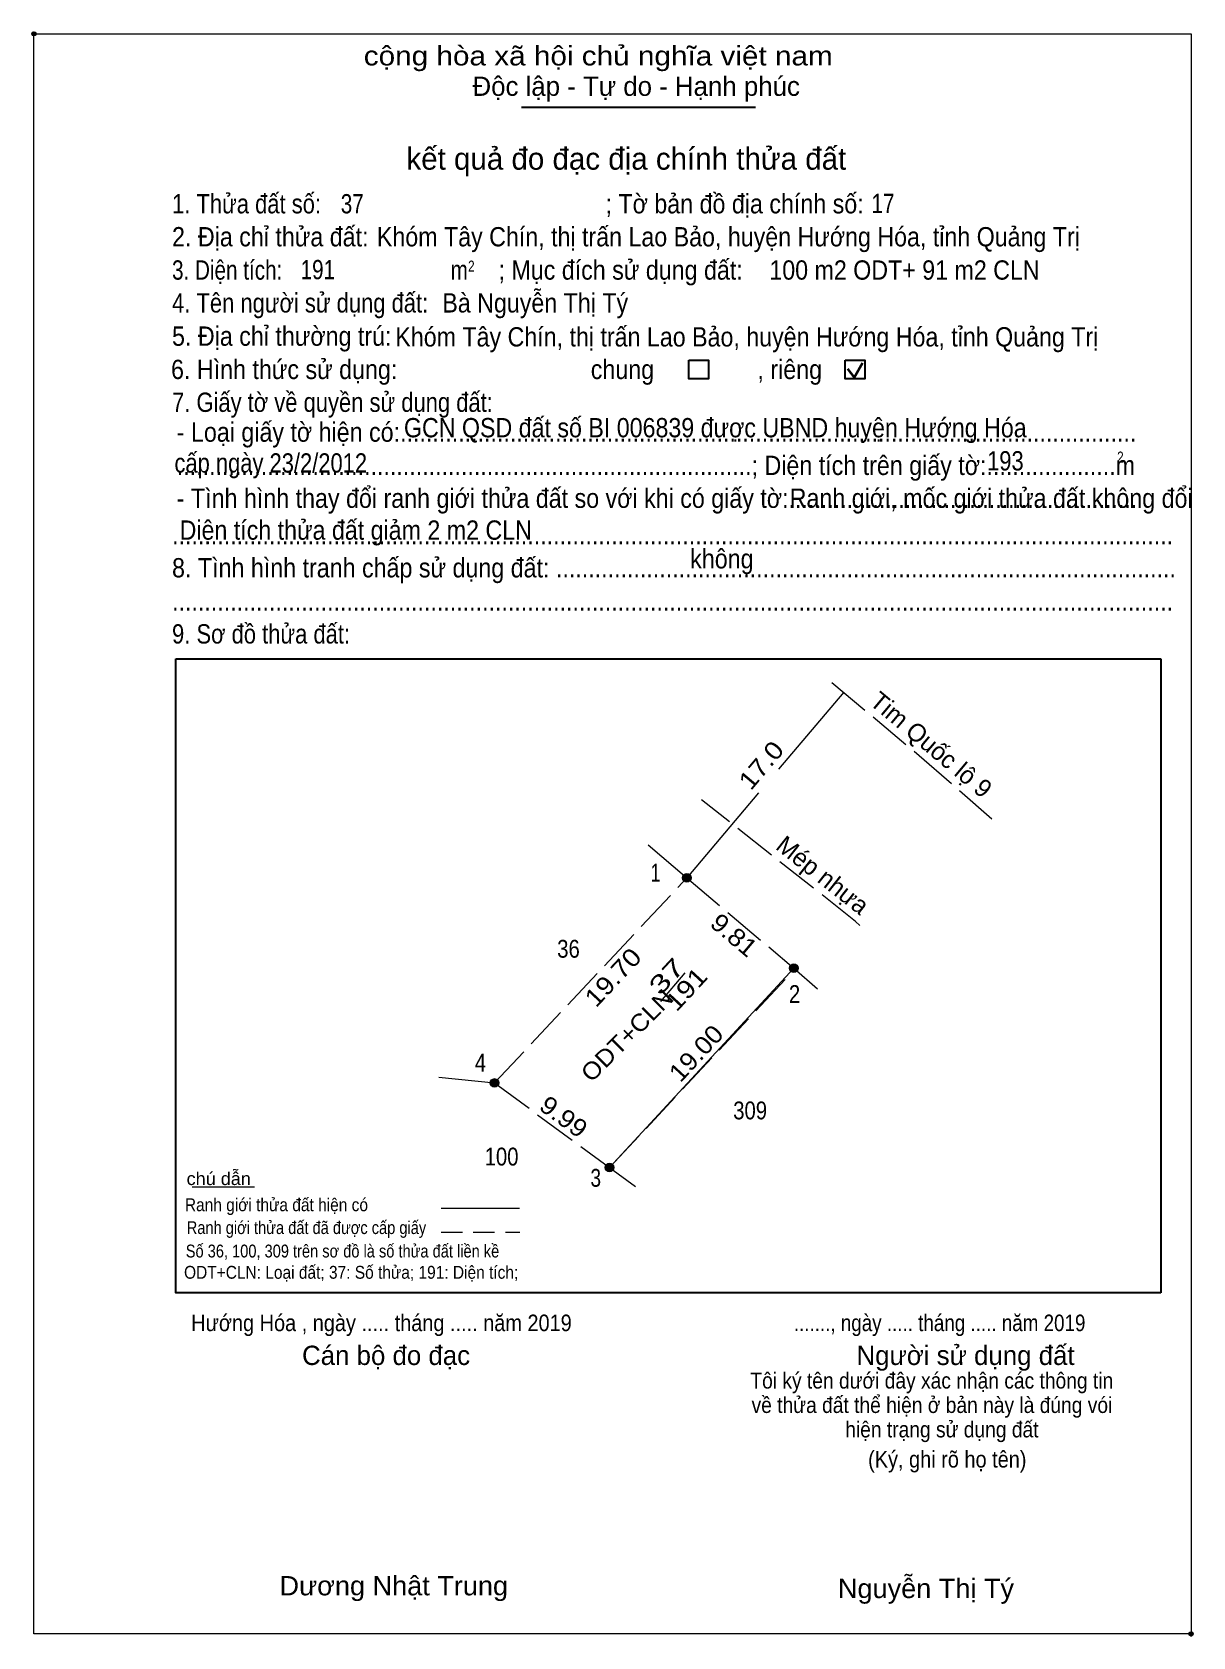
# Model space of a CAD drawing. Header units: metres. Extents: x 536691 to 537626, y 1838030 to 1838472.
# Drawn here: x 536691.4 to 536772.7, y 1838313.9 to 1838426.2 of the extents above; entities that cross this region are included whole.
import ezdxf
from ezdxf.enums import TextEntityAlignment as Align

# ---------------------------------------------------------------- set-up
doc = ezdxf.new("R2010")
doc.units = ezdxf.units.M
doc.header["$LTSCALE"] = 0.5
doc.header["$PDMODE"] = 32
doc.header["$PDSIZE"] = 0.25
doc.linetypes.add('LONG_DASHED', pattern=[7.5, 6, -1.5])
doc.linetypes.add('MEDIUM_DASHED', pattern=[4.5, 3, -1.5])
for name, color, linetype, lineweight in [('17', 7, 'Continuous', 13), ('2', 7, 'Continuous', 25), ('22', 7, 'LONG_DASHED', 13), ('32', 7, 'Continuous', 13), ('6', 7, 'Continuous', 13), ('63', 7, 'Continuous', 13)]:
    doc.layers.add(name, color=color, linetype=linetype, lineweight=lineweight)

msp = doc.modelspace()

# ---------------------------------------------------------------- texts
at = {"layer": '2'}
for s, height, width, p in [('cộng hòa xã hội chủ nghĩa việt nam', 1.352, 1.15, (536714.66, 1838423.89)), ('1. Thửa đất số:', 1.352, 0.85, (536701.24, 1838413.53)), ('37', 1.35, 0.8, (536713.05, 1838413.53)), ('; Tờ bản đồ địa chính số:', 1.352, 0.9, (536731.58, 1838413.53)), ('17', 1.35, 0.8, (536750.2, 1838413.55)), ('2. Địa chỉ thửa đất:', 1.352, 0.9, (536701.24, 1838411.22)), ('Khóm Tây Chín, thị trấn Lao Bảo, huyện Hướng Hóa, tỉnh Quảng Trị', 1.35, 0.9, (536715.58, 1838411.22)), ('3. Diện tích:', 1.352, 0.8, (536701.24, 1838408.89)), ('191', 1.35, 0.8, (536710.24, 1838408.92)), ('2', 0.7726, 0.8, (536721.96, 1838409.45)), ('; Mục đích sử dụng đất:', 1.352, 0.9, (536724.09, 1838408.89)), ('100 m2 ODT+ 91 m2 CLN', 1.35, 0.9, (536743.05, 1838408.89)), ('m', 1.352, 0.8, (536720.74, 1838408.89)), ('4. Tên người sử dụng đất:', 1.352, 0.85, (536701.24, 1838406.59)), ('Bà Nguyễn Thị Tý', 1.35, 0.9, (536720.16, 1838406.59)), ('5. Địa chỉ thường trú:', 1.352, 0.9, (536701.24, 1838404.26)), ('Khóm Tây Chín, thị trấn Lao Bảo, huyện Hướng Hóa, tỉnh Quảng Trị', 1.35, 0.9, (536716.87, 1838404.21)), ('6. Hình thức sử dụng:', 1.352, 0.9, (536701.17, 1838401.93)), ('chung                , riêng', 1.352, 0.9, (536730.55, 1838401.93)), ('7. Giấy tờ về quyền sử dụng đất:', 1.352, 0.85, (536701.24, 1838399.63)), ('     - Loại giấy tờ hiện có:..................................................................................................................', 1.352, 0.9, (536699.31, 1838397.54)), ('GCN QSD đất số BI 006839 được UBND huyện Hướng Hóa', 1.35, 0.9, (536717.47, 1838397.85)), ('cấp ngày 23/2/2012', 1.35, 0.85, (536701.41, 1838395.38)), ('     .........................................................................................; Diện tích trên giấy tờ:....................m', 1.352, 0.9, (536699.31, 1838395.21)), ('193', 1.35, 0.85, (536758.29, 1838395.53)), ('2', 0.7726, 0.8, (536767.39, 1838396.08)), ('     - Tình hình thay đổi ranh giới thửa đất so với khi có giấy tờ:......................................................', 1.352, 0.9, (536699.31, 1838392.91)), ('Ranh giới, mốc giới thửa đất không đổi', 1.353, 0.9, (536744.47, 1838392.91)), ('Diện tích thửa đất giảm 2 m2 CLN', 1.35, 0.9, (536701.77, 1838390.68)), ('...........................................................................................................................................................', 1.352, 0.9, (536701.24, 1838390.35)), ('không', 1.352, 0.9, (536737.51, 1838388.67)), ('8. Tình hình tranh chấp sử dụng đất: ................................................................................................', 1.352, 0.9, (536701.24, 1838388.04)), ('...........................................................................................................................................................', 1.352, 0.9, (536701.24, 1838385.71)), ('9. Sơ đồ thửa đất:', 1.352, 0.85, (536701.24, 1838383.41)), ('Hướng Hóa , ngày ..... tháng ..... năm 2019', 1.158, 0.9, (536702.58, 1838335.26)), ('......., ngày ..... tháng ..... năm 2019', 1.158, 0.85, (536744.76, 1838335.26)), ('(Ký, ghi rõ họ tên)', 1.159, 0.9, (536749.96, 1838325.71)), ('Dương Nhật Trung', 1.35, 1.05, (536708.76, 1838316.76)), ('Nguyễn Thị Tý', 1.35, 1.05, (536747.85, 1838316.57))]:
    msp.add_text(s, height=height, dxfattribs=dict(at, width=width)).set_placement(p)
for s, p in [('Độc lập - Tự do - Hạnh phúc', (536722.27, 1838421.76)), ('Cán bộ đo đạc', (536710.34, 1838332.89)), ('Người sử dụng đất', (536749.15, 1838332.89))]:
    msp.add_text(s, height=1.352, dxfattribs=at).set_placement(p)
for s, height, p in [('kết quả đo đạc địa chính thửa đất', 1.545, (536733.04, 1838416.59)), ('.', 0.3863, (536772.5711, 1838313.85))]:
    msp.add_text(s, height=height, dxfattribs=at).set_placement(p, align=Align.CENTER)
at = {"layer": '2', "width": 0.9}
for s, p in [('Tôi ký tên dưới đây xác nhận các thông tin', (536754.42, 1838331.24)), ('về thửa đất thể hiện ở bản này là đúng vói', (536754.43, 1838329.53)), ('hiện trạng sử dụng đất', (536755.125, 1838327.82))]:
    msp.add_text(s, height=1.117, dxfattribs=at).set_placement(p, align=Align.CENTER)
at = {"layer": '6'}
for s, width, p in [('chú dẫn', 1.05, (536702.26, 1838345.49)), ('Ranh giới thửa đất hiện có ', 0.9, (536702.14, 1838343.66)), ('Ranh giới thửa đất đã được cấp giấy', 0.85, (536702.27, 1838342.06)), ('Số 36, 100, 309 trên sơ đồ là số thửa đất liền kề', 0.85, (536702.2, 1838340.42)), ('ODT+CLN: Loại đất; 37: Số thửa; 191: Diện tích;', 0.9, (536702.08, 1838338.93))]:
    msp.add_text(s, height=0.9, dxfattribs=dict(at, width=width)).set_placement(p)
at = {"layer": '63'}
for s, rotation, p in [('Tim Quốc lộ 9', 320.047, (536753.9787, 1838375.8468)), ('Mép nhựa', 321.685, (536746.4025, 1838366.707))]:
    msp.add_text(s, height=1.25, rotation=rotation, dxfattribs=at).set_placement(p, align=Align.CENTER)
for s, height, rotation, width, p in [('17.0', 1.25, 49.785, 1.15, (536742.9584, 1838374.4865)), ('9.81', 1.25, 319.716, 1.1, (536740.1709, 1838362.5157)), ('19.70', 1.25, 46.852, 1.15, (536732.5628, 1838359.6126)), ('37', 1.25, 47.239, 1.45, (536736.3261, 1838359.6807)), ('191', 1.25, 47.239, 1.2, (536737.6812, 1838358.7857)), ('ODT+CLN', 1.2, 45.065, 1.1, (536733.5145, 1838355.5512)), ('19.00', 1.25, 47.239, 1.1, (536738.3835, 1838354.2957)), ('9.99', 1.25, 323.669, 1.1, (536728.2847, 1838349.7708))]:
    msp.add_text(s, height=height, rotation=rotation, dxfattribs=dict(at, width=width)).set_placement(p, align=Align.CENTER)
for s, width, p in [(' 1', 0.75, (536735.43, 1838366.74)), ('36', 0.85, (536729.78, 1838361.41)), (' 2', 0.85, (536745.21, 1838358.24)), (' 4', 0.85, (536723.22, 1838353.44)), ('309', 0.85, (536742.89, 1838350.09)), ('100', 0.85, (536725.49, 1838346.86)), (' 3', 0.8, (536731.27, 1838345.37))]:
    msp.add_text(s, height=1.25, dxfattribs=dict(at, width=width)).set_placement(p, align=Align.RIGHT)

# ---------------------------------------------------------------- hatches: boundary and pattern name
at = {"layer": '63'}
for points in [[(536737.58, 1838367.01, 1), (536736.98, 1838367.01, 1)], [(536745.06, 1838360.67, 1), (536744.46, 1838360.67, 1)], [(536724.11, 1838352.64, 1), (536723.51, 1838352.64, 1)], [(536732.16, 1838346.72, 1), (536731.56, 1838346.72, 1)]]:
    msp.add_hatch(color=256, dxfattribs=at).paths.add_polyline_path(points)

# ---------------------------------------------------------------- linework, layer by layer
at = {"layer": '17'}
msp.add_line((536702.66, 1838345.37), (536707, 1838345.37), dxfattribs=at)
at = {"layer": '2'}
for p, q in [((536725.69, 1838420.96), (536742.07, 1838420.96)), ((536701.5, 1838382.33), (536770.46, 1838382.33)), ((536770.46, 1838382.33), (536770.46, 1838337.94))]:
    msp.add_line(p, q, dxfattribs=at)
at = {"layer": '2', "lineweight": 35}
for p, q in [((536748.53, 1838402.65), (536748.99, 1838402.05)), ((536748.99, 1838402.05), (536749.56, 1838403.06))]:
    msp.add_line(p, q, dxfattribs=at)
at = {"layer": '2', "lineweight": 13}
msp.add_lwpolyline([(536691.57, 1838426.1), (536772.57, 1838426.1), (536772.57, 1838314.06), (536691.57, 1838314.06)], close=True, dxfattribs=at)
at = {"layer": '2'}
for points in [[(536737.41, 1838403.25), (536738.8, 1838403.25), (536738.8, 1838401.95), (536737.41, 1838401.95)], [(536748.35, 1838403.25), (536749.74, 1838403.25), (536749.74, 1838401.95), (536748.35, 1838401.95)]]:
    msp.add_lwpolyline(points, close=True, dxfattribs=at)
msp.add_lwpolyline([(536770.46, 1838337.94), (536701.5, 1838337.94), (536701.5, 1838382.33)], dxfattribs=at)
for p in [(536691.57, 1838426.1), (536772.57, 1838314.06)]:
    msp.add_point(p, dxfattribs=at)
at = {"layer": '22'}
msp.add_lwpolyline([(536749.39, 1838363.66), (536749.09, 1838363.95), (536738.31, 1838372.46)], dxfattribs=at)
at = {"layer": '32', "linetype": 'LONG_DASHED'}
for q in [(536737.28, 1838367.01), (536731.86, 1838346.72)]:
    msp.add_line((536723.81, 1838352.64), q, dxfattribs=at)
at = {"layer": '32'}
for p, q in [((536731.86, 1838346.72), (536744.76, 1838360.67)), ((536719.92, 1838353.05), (536723.81, 1838352.64)), ((536731.86, 1838346.72), (536733.68, 1838345.38))]:
    msp.add_line(p, q, dxfattribs=at)
at = {"layer": '6'}
msp.add_line((536720.07, 1838343.88), (536725.55, 1838343.88), dxfattribs=at)
at = {"layer": '6', "linetype": 'MEDIUM_DASHED'}
msp.add_line((536720.07, 1838342.2), (536725.59, 1838342.2), dxfattribs=at)
at = {"layer": '63'}
for p, q in [((536748.27, 1838380.01), (536743.7, 1838374.61)), ((536742.3, 1838372.95), (536737.27, 1838367)), ((536734.57, 1838369.31), (536737.28, 1838367.01)), ((536744.76, 1838360.67), (536746.43, 1838359.22)), ((536737.14, 1838360.34), (536735.44, 1838358.35))]:
    msp.add_line(p, q, dxfattribs=at)
at = {"layer": '63', "linetype": 'LONG_DASHED'}
for p, q in [((536737.28, 1838367.01), (536744.76, 1838360.67)), ((536731.86, 1838346.72), (536744.83, 1838360.61))]:
    msp.add_line(p, q, dxfattribs=at)
msp.add_lwpolyline([(536747.43, 1838380.68), (536753.53, 1838375.57), (536759.05, 1838370.77)], dxfattribs=at)
at = {"layer": '63'}
for centre in [(536737.28, 1838367.01), (536744.76, 1838360.67), (536723.81, 1838352.64), (536731.86, 1838346.72)]:
    msp.add_circle(centre, 0.3, dxfattribs=at)

msp.set_redraw_order([(e.dxf.handle, doc.entitydb.next_handle()) for e in msp.query("TEXT MTEXT ATTDEF DIMENSION ARC_DIMENSION")])  # texts and dimensions are drawn at this point

doc.saveas('drawing.dxf')
